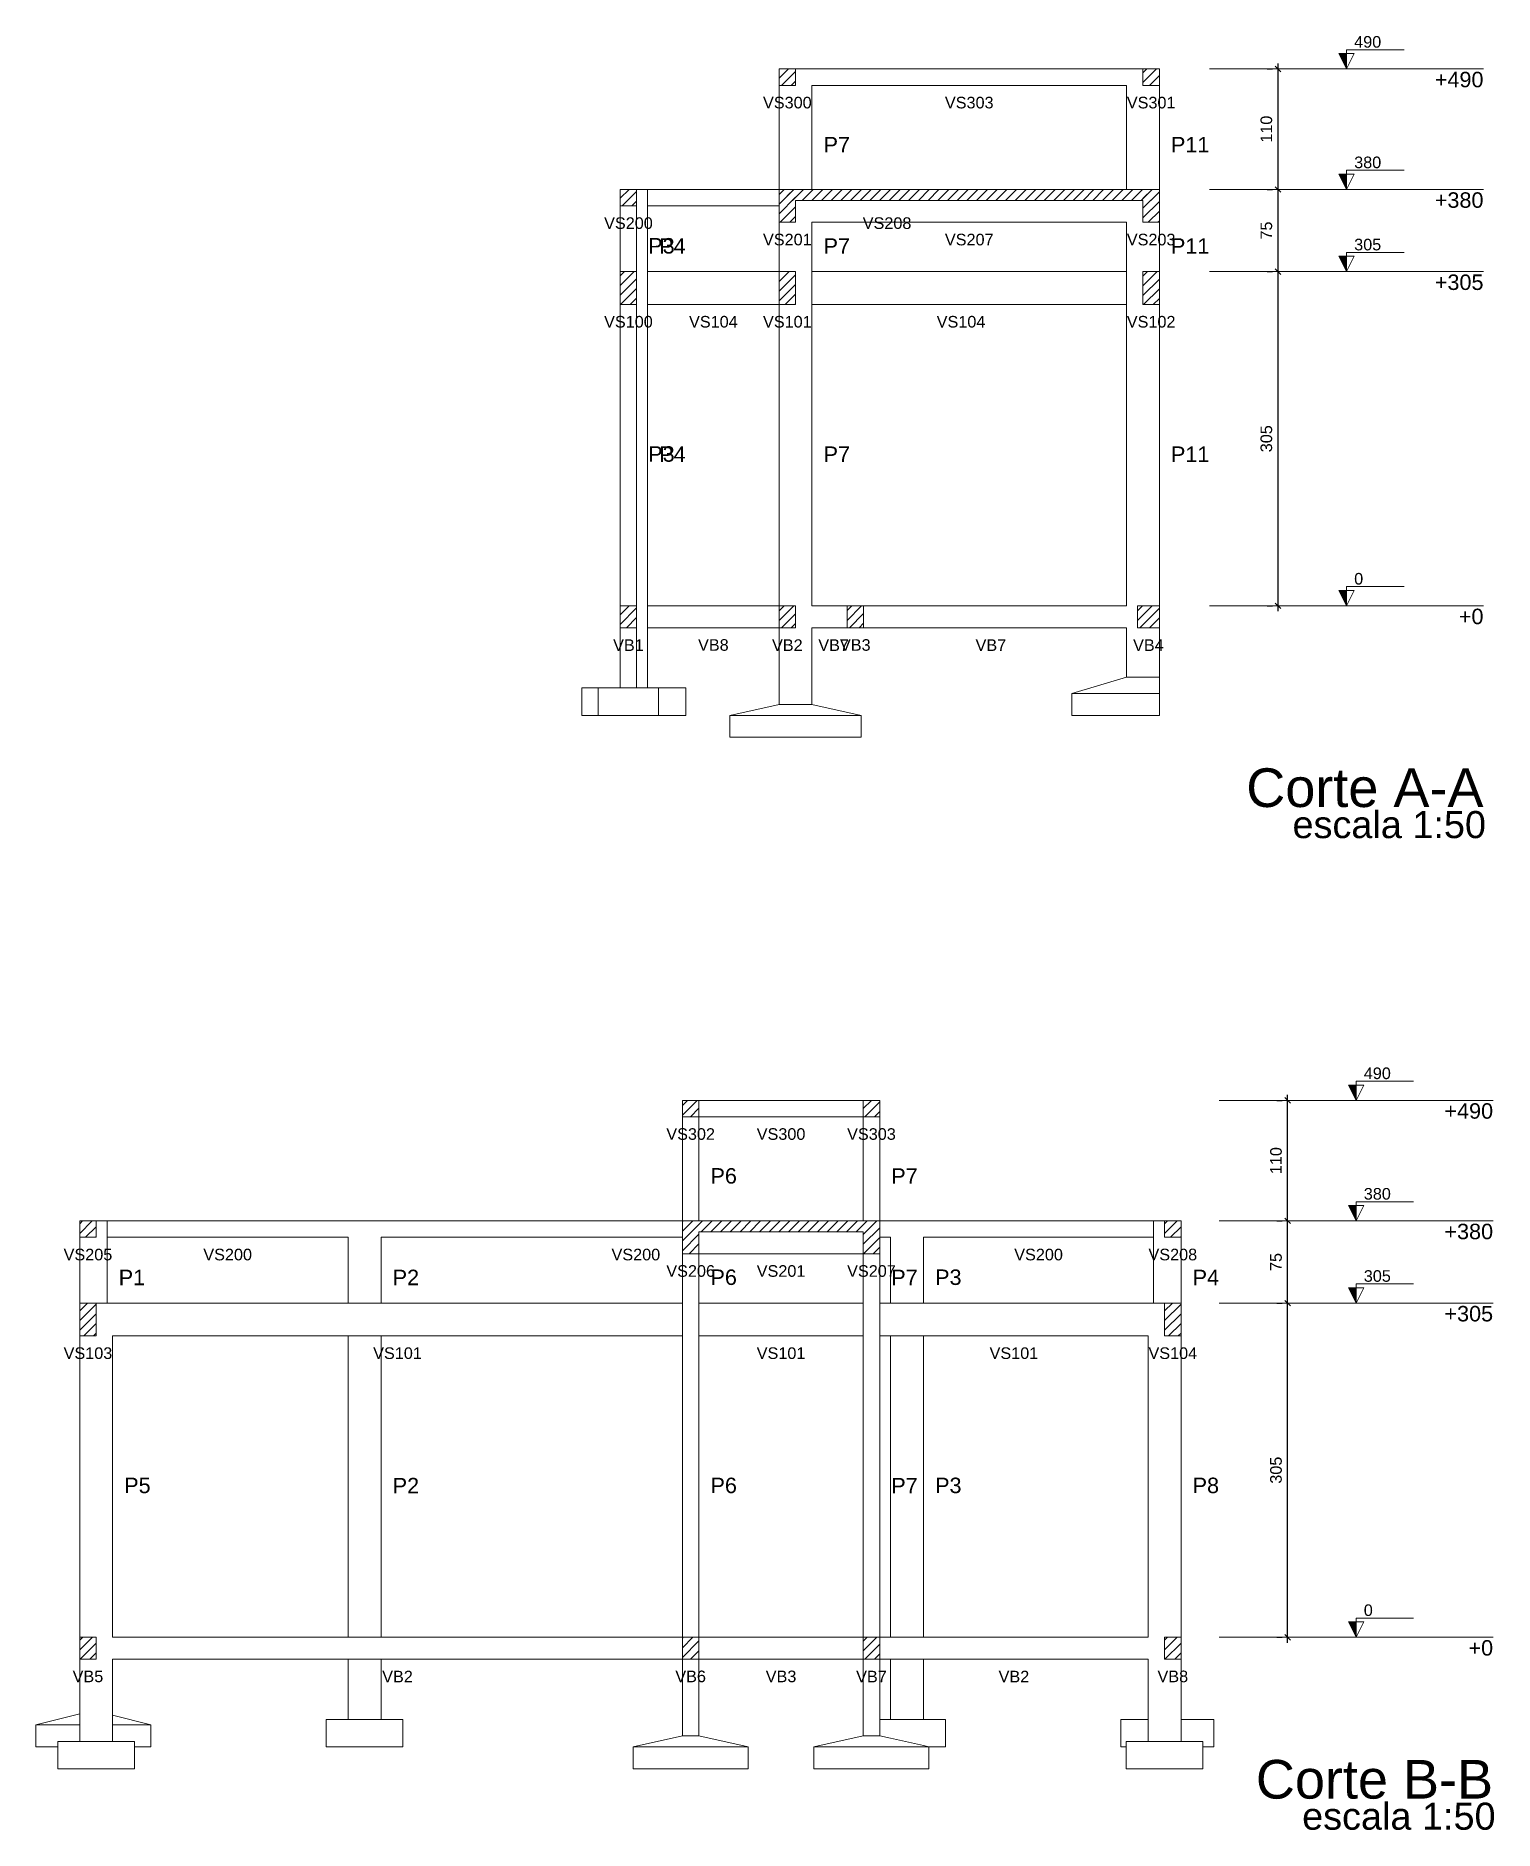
# Model space of a CAD drawing. Header units: inches. Extents: x -52 to 802, y -168 to 85.
# Drawn here: x -52.47 to -25.86, y -25.7 to 7.05 of the extents above; entities that cross this region are included whole.
import ezdxf

# ---------------------------------------------------------------- set-up
doc = ezdxf.new("R2010")
doc.units = ezdxf.units.IN
doc.header["$MEASUREMENT"] = 0
for name, color, linetype, lineweight in [('FO-Cortes', 9, 'Continuous', 5), ('FO-Cotas', 5, 'Continuous', 5), ('FO-Eixos', 5, 'Continuous', 5), ('FO-Hachuras das lajes', 1, 'Continuous', 20), ('FO-Hachuras dos pilares', 9, 'Continuous', 5), ('FO-Níveis', 9, 'Continuous', 5), ('FO-Pilares pré-moldados', 3, 'Continuous', 20), ('FO-Seção das fundações', 9, 'Continuous', 5), ('FO-Títulos', 1, 'Continuous', 20), ('LC-Textos', 3, 'Continuous', 20)]:
    doc.layers.add(name, color=color, linetype=linetype, lineweight=lineweight)
doc.styles.add('Arial', font='arial.ttf')
doc.styles.get("Standard").update_dxf_attribs({"font": 'arial.ttf'})
doc.dimstyles.new('UM_50.000000', dxfattribs={"dimtxt": 0.18, "dimasz": 0.1, "dimexe": 0.1, "dimexo": 0.2, "dimgap": 0, "dimtad": 1, "dimtih": 1, "dimtoh": 1, "dimdec": 1, "dimlfac": 50, "dimzin": 0, "dimdsep": 46, "dimtxsty": 'Standard', "dimcen": 0.09, "dimdle": 0.1, "dimadec": 1, "dimazin": 2, "dimtfac": 1, "dimtdec": 4, "dimtofl": 0, "dimtmove": 0, "dimatfit": 3, "dimfxl": 1, "dimtolj": 1, "dimarcsym": 0})
pattern_1 = [(45, (-43.94482, -3.3508), (-0.0883883, 0.0883883), [])]
pattern_2 = [(45, (-54.27082, -22.1775), (-0.08838835, 0.08838835), [])]

msp = doc.modelspace()

# ---------------------------------------------------------------- texts
at = {"layer": 'FO-Cortes', "char_height": 0.2118, "attachment_point": 7, "line_spacing_factor": 0.798, "style": 'Arial'}
for s, insert, width in [('490', (-28.4138, 6.8342), 0.994813), ('380', (-28.4138, 4.6342), 0.994813), ('305', (-28.4138, 3.1342), 0.994813), ('0', (-28.4138, -2.9658), 0.331604), ('490', (-28.2383, -11.9925), 0.994813), ('380', (-28.2383, -14.1925), 0.994813), ('305', (-28.2383, -15.6925), 0.994813), ('0', (-28.2383, -21.7925), 0.331604)]:
    msp.add_mtext(s, dxfattribs=dict(at, insert=insert, width=width))
at = {"layer": 'FO-Cortes', "linetype": 'Continuous', "char_height": 0.2824, "attachment_point": 9, "line_spacing_factor": 0.798, "style": 'Arial'}
for s, insert, width in [('+490', (-26.0538, 6.1103), 1.782397), ('+380', (-26.0538, 3.9103), 1.782397), ('+305', (-26.0538, 2.4103), 1.782397), ('+0', (-26.0538, -3.6897), 0.902772), ('+490', (-25.8783, -12.7164), 1.782397), ('+380', (-25.8783, -14.9164), 1.782397), ('+305', (-25.8783, -16.4164), 1.782397), ('+0', (-25.8783, -22.5164), 0.902772)]:
    msp.add_mtext(s, dxfattribs=dict(at, insert=insert, width=width))
at = {"layer": 'FO-Hachuras dos pilares', "linetype": 'Continuous', "char_height": 0.706, "width": 8.680503, "attachment_point": 9, "line_spacing_factor": 0.798, "style": 'Arial'}
for s, insert in [('Corte A-A', (-26.0538, -7.0334)), ('Corte B-B', (-25.8783, -25.1332))]:
    msp.add_mtext(s, dxfattribs=dict(at, insert=insert))
at = {"layer": 'FO-Pilares pré-moldados', "char_height": 0.2824, "attachment_point": 7, "line_spacing_factor": 0.798, "style": 'Arial'}
for s, insert, width in [('P7', (-38.0975, 4.9256), 0.968358), ('P11', (-31.7575, 4.9256), 1.408171), ('P3', (-41.2975, 3.0756), 0.968358), ('P4', (-41.0975, 3.0756), 0.968358), ('P7', (-38.0975, 3.0756), 0.968358), ('P11', (-31.7575, 3.0756), 1.408171), ('P3', (-41.2975, -0.7244), 0.968358), ('P4', (-41.0975, -0.7244), 0.968358), ('P7', (-38.0975, -0.7244), 0.968358), ('P11', (-31.7575, -0.7244), 1.408171), ('P6', (-40.1621, -13.9011), 0.968358), ('P7', (-36.8621, -13.9011), 0.968358), ('P1', (-50.9621, -15.7511), 0.968358), ('P2', (-45.9621, -15.7511), 0.968358), ('P6', (-40.1621, -15.7511), 0.968358), ('P7', (-36.8621, -15.7511), 0.968358), ('P3', (-36.0621, -15.7511), 0.968358), ('P4', (-31.3621, -15.7511), 0.968358), ('P5', (-50.8621, -19.5511), 1.496905), ('P2', (-45.9621, -19.5511), 0.968358), ('P6', (-40.1621, -19.5511), 0.968358), ('P7', (-36.8621, -19.5511), 0.968358), ('P3', (-36.0621, -19.5511), 0.968358), ('P8', (-31.3621, -19.5511), 0.968358)]:
    msp.add_mtext(s, dxfattribs=dict(at, insert=insert, width=width))
at = {"layer": 'FO-Seção das fundações', "char_height": 0.2118, "attachment_point": 8, "line_spacing_factor": 0.798, "style": 'Arial'}
for s, insert, width in [('VS300', (-38.7593, 5.7256), 1.791827), ('VS303', (-35.4393, 5.7256), 1.791827), ('VS301', (-32.1193, 5.7256), 1.791827), ('VS200', (-41.6593, 3.5256), 1.791827), ('VS208', (-36.9393, 3.5256), 1.791827), ('VS201', (-38.7593, 3.2256), 1.791827), ('VS207', (-35.4393, 3.2256), 1.791827), ('VS203', (-32.1193, 3.2256), 1.791827), ('VS100', (-41.6593, 1.7256), 1.791827), ('VS104', (-40.1093, 1.7256), 1.791827), ('VS101', (-38.7593, 1.7256), 1.791827), ('VS104', (-35.5893, 1.7256), 1.791827), ('VS102', (-32.1193, 1.7256), 1.791827), ('VB1', (-41.6593, -4.1744), 1.128619), ('VB8', (-40.1093, -4.1744), 1.128619), ('VB2', (-38.7593, -4.1744), 1.128619), ('VB7', (-37.9143, -4.1744), 1.128619), ('VB3', (-37.5193, -4.1744), 1.128619), ('VB7', (-35.0443, -4.1744), 1.128619), ('VB4', (-32.1693, -4.1744), 1.128619), ('VS302', (-40.5239, -13.1011), 1.791827), ('VS300', (-38.8739, -13.1011), 1.791827), ('VS303', (-37.2239, -13.1011), 1.791827), ('VS205', (-51.5239, -15.3011), 1.791827), ('VS200', (-48.9739, -15.3011), 1.791827), ('VS200', (-41.5239, -15.3011), 1.791827), ('VS206', (-40.5239, -15.6011), 1.791827), ('VS201', (-38.8739, -15.6011), 1.791827), ('VS207', (-37.2239, -15.6011), 1.791827), ('VS200', (-34.1739, -15.3011), 1.791827), ('VS208', (-31.7239, -15.3011), 1.791827), ('VS103', (-51.5239, -17.1011), 1.791827), ('VS101', (-45.8739, -17.1011), 1.791827), ('VS101', (-38.8739, -17.1011), 1.791827), ('VS101', (-34.6239, -17.1011), 1.791827), ('VS104', (-31.7239, -17.1011), 1.791827), ('VB5', (-51.5239, -23.0011), 1.128619), ('VB2', (-45.8739, -23.0011), 1.128619), ('VB6', (-40.5239, -23.0011), 1.128619), ('VB3', (-38.8739, -23.0011), 1.128619), ('VB7', (-37.2239, -23.0011), 1.128619), ('VB2', (-34.6239, -23.0011), 1.128619), ('VB8', (-31.7239, -23.0011), 1.128619)]:
    msp.add_mtext(s, dxfattribs=dict(at, insert=insert, width=width))
at = {"layer": 'LC-Textos', "linetype": 'Continuous', "char_height": 0.4942, "width": 3.464164, "attachment_point": 7, "line_spacing_factor": 0.798, "style": 'Arial'}
for insert in [(-29.5391, -7.5982), (-29.3636, -25.698)]:
    msp.add_mtext('escala 1:50', dxfattribs=dict(at, insert=insert))

# ---------------------------------------------------------------- blocks, each defined once
blk = doc.blocks.new('_Oblique')
at = {"color": 0, "linetype": 'ByBlock', "lineweight": -2}
blk.add_line((-0.5, -0.5), (0.5, 0.5), dxfattribs=at)
blk = doc.blocks.new('*D275')
at = {"layer": 'Defpoints', "color": 0, "linetype": 'Continuous', "transparency": 16777216}
for p in [(-29.804, 2.749), (-29.804, 2.749), (-29.804, -3.351)]:
    blk.add_point(p, dxfattribs=at)
at = {"layer": 'FO-Hachuras das lajes', "color": 0, "linetype": 'Continuous', "lineweight": -2, "transparency": 16777216}
for p, q in [((-30.004, 2.749), (-29.904, 2.749)), ((-29.804, -3.451), (-29.804, 2.849)), ((-30.004, -3.351), (-29.904, -3.351))]:
    blk.add_line(p, q, dxfattribs=at)
at = {"layer": 'FO-Hachuras das lajes', "color": 0, "linetype": 'Continuous', "lineweight": -2, "transparency": 16777216, "xscale": 0.1, "yscale": 0.1, "zscale": 0.1}
for p, rotation in [((-29.804, 2.749), 90), ((-29.804, -3.351), 270)]:
    blk.add_blockref('_Oblique', p, dxfattribs=dict(at, rotation=rotation))
at = {"layer": 'FO-Hachuras das lajes', "linetype": 'Continuous', "transparency": 16777216, "insert": (-30.016, -0.301), "char_height": 0.2118, "attachment_point": 5, "rotation": 90, "style": 'Arial'}
blk.add_mtext('\\A1;305', dxfattribs=at)
blk = doc.blocks.new('*D276')
at = {"layer": 'Defpoints', "color": 0, "linetype": 'Continuous', "transparency": 16777216}
for p in [(-29.804, 4.249), (-29.804, 4.249), (-29.804, 2.749)]:
    blk.add_point(p, dxfattribs=at)
at = {"layer": 'FO-Hachuras das lajes', "color": 0, "linetype": 'Continuous', "lineweight": -2, "transparency": 16777216}
for p, q in [((-29.804, 2.649), (-29.804, 4.349)), ((-30.004, 4.249), (-29.904, 4.249)), ((-30.004, 2.749), (-29.904, 2.749))]:
    blk.add_line(p, q, dxfattribs=at)
at = {"layer": 'FO-Hachuras das lajes', "color": 0, "linetype": 'Continuous', "lineweight": -2, "transparency": 16777216, "xscale": 0.1, "yscale": 0.1, "zscale": 0.1}
for p, rotation in [((-29.804, 4.249), 90), ((-29.804, 2.749), 270)]:
    blk.add_blockref('_Oblique', p, dxfattribs=dict(at, rotation=rotation))
at = {"layer": 'FO-Hachuras das lajes', "linetype": 'Continuous', "transparency": 16777216, "insert": (-30.016, 3.499), "char_height": 0.2118, "attachment_point": 5, "rotation": 90, "style": 'Arial'}
blk.add_mtext('\\A1;75', dxfattribs=at)
blk = doc.blocks.new('*D277')
at = {"layer": 'Defpoints', "color": 0, "linetype": 'Continuous', "transparency": 16777216}
for p in [(-29.804, 6.449), (-29.804, 6.449), (-29.804, 4.249)]:
    blk.add_point(p, dxfattribs=at)
at = {"layer": 'FO-Hachuras das lajes', "color": 0, "linetype": 'Continuous', "lineweight": -2, "transparency": 16777216}
for p, q in [((-30.004, 6.449), (-29.904, 6.449)), ((-29.804, 4.149), (-29.804, 6.549)), ((-30.004, 4.249), (-29.904, 4.249))]:
    blk.add_line(p, q, dxfattribs=at)
at = {"layer": 'FO-Hachuras das lajes', "color": 0, "linetype": 'Continuous', "lineweight": -2, "transparency": 16777216, "xscale": 0.1, "yscale": 0.1, "zscale": 0.1}
for p, rotation in [((-29.804, 6.449), 90), ((-29.804, 4.249), 270)]:
    blk.add_blockref('_Oblique', p, dxfattribs=dict(at, rotation=rotation))
at = {"layer": 'FO-Hachuras das lajes', "linetype": 'Continuous', "transparency": 16777216, "insert": (-30.016, 5.349), "char_height": 0.2118, "attachment_point": 5, "rotation": 90, "style": 'Arial'}
blk.add_mtext('\\A1;110', dxfattribs=at)
blk = doc.blocks.new('*D282')
at = {"layer": 'Defpoints', "color": 0, "linetype": 'Continuous', "transparency": 16777216}
for p in [(-29.628, -16.078), (-29.628, -16.078), (-29.628, -22.178)]:
    blk.add_point(p, dxfattribs=at)
at = {"layer": 'FO-Hachuras das lajes', "color": 0, "linetype": 'Continuous', "lineweight": -2, "transparency": 16777216}
for p, q in [((-29.628, -22.278), (-29.628, -15.978)), ((-29.828, -16.078), (-29.728, -16.078)), ((-29.828, -22.178), (-29.728, -22.178))]:
    blk.add_line(p, q, dxfattribs=at)
at = {"layer": 'FO-Hachuras das lajes', "color": 0, "linetype": 'Continuous', "lineweight": -2, "transparency": 16777216, "xscale": 0.1, "yscale": 0.1, "zscale": 0.1}
for p, rotation in [((-29.628, -16.078), 90), ((-29.628, -22.178), 270)]:
    blk.add_blockref('_Oblique', p, dxfattribs=dict(at, rotation=rotation))
at = {"layer": 'FO-Hachuras das lajes', "linetype": 'Continuous', "transparency": 16777216, "insert": (-29.84, -19.128), "char_height": 0.2118, "attachment_point": 5, "rotation": 90, "style": 'Arial'}
blk.add_mtext('\\A1;305', dxfattribs=at)
blk = doc.blocks.new('*D283')
at = {"layer": 'Defpoints', "color": 0, "linetype": 'Continuous', "transparency": 16777216}
for p in [(-29.628, -14.578), (-29.628, -14.578), (-29.628, -16.078)]:
    blk.add_point(p, dxfattribs=at)
at = {"layer": 'FO-Hachuras das lajes', "color": 0, "linetype": 'Continuous', "lineweight": -2, "transparency": 16777216}
for p, q in [((-29.828, -14.578), (-29.728, -14.578)), ((-29.628, -16.178), (-29.628, -14.478)), ((-29.828, -16.078), (-29.728, -16.078))]:
    blk.add_line(p, q, dxfattribs=at)
at = {"layer": 'FO-Hachuras das lajes', "color": 0, "linetype": 'Continuous', "lineweight": -2, "transparency": 16777216, "xscale": 0.1, "yscale": 0.1, "zscale": 0.1}
for p, rotation in [((-29.628, -14.578), 90), ((-29.628, -16.078), 270)]:
    blk.add_blockref('_Oblique', p, dxfattribs=dict(at, rotation=rotation))
at = {"layer": 'FO-Hachuras das lajes', "linetype": 'Continuous', "transparency": 16777216, "insert": (-29.84, -15.328), "char_height": 0.2118, "attachment_point": 5, "rotation": 90, "style": 'Arial'}
blk.add_mtext('\\A1;75', dxfattribs=at)
blk = doc.blocks.new('*D284')
at = {"layer": 'Defpoints', "color": 0, "linetype": 'Continuous', "transparency": 16777216}
for p in [(-29.628, -12.378), (-29.628, -12.378), (-29.628, -14.578)]:
    blk.add_point(p, dxfattribs=at)
at = {"layer": 'FO-Hachuras das lajes', "color": 0, "linetype": 'Continuous', "lineweight": -2, "transparency": 16777216}
for p, q in [((-29.828, -12.378), (-29.728, -12.378)), ((-29.628, -14.678), (-29.628, -12.278)), ((-29.828, -14.578), (-29.728, -14.578))]:
    blk.add_line(p, q, dxfattribs=at)
at = {"layer": 'FO-Hachuras das lajes', "color": 0, "linetype": 'Continuous', "lineweight": -2, "transparency": 16777216, "xscale": 0.1, "yscale": 0.1, "zscale": 0.1}
for p, rotation in [((-29.628, -12.378), 90), ((-29.628, -14.578), 270)]:
    blk.add_blockref('_Oblique', p, dxfattribs=dict(at, rotation=rotation))
at = {"layer": 'FO-Hachuras das lajes', "linetype": 'Continuous', "transparency": 16777216, "insert": (-29.84, -13.478), "char_height": 0.2118, "attachment_point": 5, "rotation": 90, "style": 'Arial'}
blk.add_mtext('\\A1;110', dxfattribs=at)

# ---------------------------------------------------------------- dimensions: what is measured, and where the dimension line sits
at = {"layer": 'FO-Hachuras das lajes', "linetype": 'Continuous'}
for base, p1, p2, picture, middle in [((-29.8038, 6.4492), (-29.8038, 4.2492), (-29.8038, 6.4492), '*D277', (-30.0156, 5.3492)), ((-29.8038, 4.2492), (-29.8038, 2.7492), (-29.8038, 4.2492), '*D276', (-30.0156, 3.4992)), ((-29.8038, 2.7492), (-29.8038, -3.3508), (-29.8038, 2.7492), '*D275', (-30.0156, -0.3008)), ((-29.6283, -12.3775), (-29.6283, -14.5775), (-29.6283, -12.3775), '*D284', (-29.8401, -13.4775)), ((-29.6283, -14.5775), (-29.6283, -16.0775), (-29.6283, -14.5775), '*D283', (-29.8401, -15.3275)), ((-29.6283, -16.0775), (-29.6283, -22.1775), (-29.6283, -16.0775), '*D282', (-29.8401, -19.1275))]:
    dim = msp.add_linear_dim(base=base, p1=p1, p2=p2, angle=90, dimstyle='UM_50.000000', override={"dimtxt": 0.2118, "dimasz": 0.1, "dimexe": 0.1, "dimexo": 0.2, "dimtad": 1, "dimtih": 0, "dimtoh": 0, "dimdec": 1, "dimlfac": 50, "dimzin": 8, "dimtxsty": 'Arial', "dimblk": 'Oblique', "dimblk1": 'Oblique', "dimblk2": 'Oblique', "dimsah": 1, "dimdle": 0.1, "dimse1": 0, "dimse2": 0, "dimclrt": 256, "dimadec": 1, "dimazin": 3, "dimtmove": 2, "dimldrblk": 'Oblique'}, dxfattribs=at)
    dim.commit()
    dim.dimension.update_dxf_attribs({"geometry": picture, "text_midpoint": middle, "dimtype": 160, "text_rotation": 90})

# ---------------------------------------------------------------- hatches: boundary and pattern name
at = {"layer": 'FO-Cortes', "linetype": 'Continuous'}
for points in [[(-28.5538, 6.4492), (-28.5538, 6.7292), (-28.6938, 6.7292), (-28.5538, 6.4492)], [(-28.5538, 4.2492), (-28.5538, 4.5292), (-28.6938, 4.5292), (-28.5538, 4.2492)], [(-28.5538, 2.7492), (-28.5538, 3.0292), (-28.6938, 3.0292), (-28.5538, 2.7492)], [(-28.5538, -3.3508), (-28.5538, -3.0708), (-28.6938, -3.0708), (-28.5538, -3.3508)], [(-28.3783, -12.3775), (-28.3783, -12.0975), (-28.5183, -12.0975), (-28.3783, -12.3775)], [(-28.3783, -14.5775), (-28.3783, -14.2975), (-28.5183, -14.2975), (-28.3783, -14.5775)], [(-28.3783, -16.0775), (-28.3783, -15.7975), (-28.5183, -15.7975), (-28.3783, -16.0775)], [(-28.3783, -22.1775), (-28.3783, -21.8975), (-28.5183, -21.8975), (-28.3783, -22.1775)]]:
    msp.add_hatch(color=256, dxfattribs=at).paths.add_polyline_path(points)
at = {"layer": 'FO-Níveis', "linetype": 'Continuous'}
h = msp.add_hatch(dxfattribs=at)
h.set_pattern_fill('ANSI31', color=256, style=0)
h.set_pattern_definition(pattern_1)
h.paths.add_polyline_path([(-38.9093, 6.1492), (-38.6093, 6.1492), (-38.6093, 6.4492), (-38.9093, 6.4492), (-38.9093, 6.1492)])
h = msp.add_hatch(dxfattribs=at)
h.set_pattern_fill('ANSI31', color=256, style=0)
h.set_pattern_definition(pattern_1)
h.paths.add_polyline_path([(-32.2693, 6.1492), (-31.9693, 6.1492), (-31.9693, 6.4492), (-32.2693, 6.4492), (-32.2693, 6.1492)])
h = msp.add_hatch(dxfattribs=at)
h.set_pattern_fill('ANSI31', color=256, style=0)
h.set_pattern_definition(pattern_1)
h.paths.add_polyline_path([(-41.8093, 3.9492), (-41.5093, 3.9492), (-41.5093, 4.2492), (-41.8093, 4.2492), (-41.8093, 3.9492)])
h = msp.add_hatch(dxfattribs=at)
h.set_pattern_fill('ANSI31', color=256, style=0)
h.set_pattern_definition(pattern_1)
h.paths.add_polyline_path([(-38.9093, 3.6492), (-38.6093, 3.6492), (-38.6093, 4.2492), (-38.9093, 4.2492), (-38.9093, 3.6492)])
h = msp.add_hatch(dxfattribs=at)
h.set_pattern_fill('ANSI31', color=256, style=0)
h.set_pattern_definition(pattern_1)
h.paths.add_polyline_path([(-38.7593, 4.0492), (-32.1193, 4.0492), (-32.1193, 4.2492), (-38.7593, 4.2492), (-38.7593, 4.0492)])
h = msp.add_hatch(dxfattribs=at)
h.set_pattern_fill('ANSI31', color=256, style=0)
h.set_pattern_definition(pattern_1)
h.paths.add_polyline_path([(-32.2693, 3.6492), (-31.9693, 3.6492), (-31.9693, 4.2492), (-32.2693, 4.2492), (-32.2693, 3.6492)])
h = msp.add_hatch(dxfattribs=at)
h.set_pattern_fill('ANSI31', color=256, style=0)
h.set_pattern_definition(pattern_1)
h.paths.add_polyline_path([(-41.8093, 2.1492), (-41.5093, 2.1492), (-41.5093, 2.7492), (-41.8093, 2.7492), (-41.8093, 2.1492)])
h = msp.add_hatch(dxfattribs=at)
h.set_pattern_fill('ANSI31', color=256, style=0)
h.set_pattern_definition(pattern_1)
h.paths.add_polyline_path([(-38.9093, 2.1492), (-38.6093, 2.1492), (-38.6093, 2.7492), (-38.9093, 2.7492), (-38.9093, 2.1492)])
h = msp.add_hatch(dxfattribs=at)
h.set_pattern_fill('ANSI31', color=256, style=0)
h.set_pattern_definition(pattern_1)
h.paths.add_polyline_path([(-32.2693, 2.1492), (-31.9693, 2.1492), (-31.9693, 2.7492), (-32.2693, 2.7492), (-32.2693, 2.1492)])
h = msp.add_hatch(dxfattribs=at)
h.set_pattern_fill('ANSI31', color=256, style=0)
h.set_pattern_definition(pattern_1)
h.paths.add_polyline_path([(-41.8093, -3.7508), (-41.5093, -3.7508), (-41.5093, -3.3508), (-41.8093, -3.3508), (-41.8093, -3.7508)])
h = msp.add_hatch(dxfattribs=at)
h.set_pattern_fill('ANSI31', color=256, style=0)
h.set_pattern_definition(pattern_1)
h.paths.add_polyline_path([(-38.9093, -3.7508), (-38.6093, -3.7508), (-38.6093, -3.3508), (-38.9093, -3.3508), (-38.9093, -3.7508)])
h = msp.add_hatch(dxfattribs=at)
h.set_pattern_fill('ANSI31', color=256, style=0)
h.set_pattern_definition(pattern_1)
h.paths.add_polyline_path([(-37.6693, -3.7508), (-37.3693, -3.7508), (-37.3693, -3.3508), (-37.6693, -3.3508), (-37.6693, -3.7508)])
h = msp.add_hatch(dxfattribs=at)
h.set_pattern_fill('ANSI31', color=256, style=0)
h.set_pattern_definition(pattern_1)
h.paths.add_polyline_path([(-32.3693, -3.7508), (-31.9693, -3.7508), (-31.9693, -3.3508), (-32.3693, -3.3508), (-32.3693, -3.7508)])
h = msp.add_hatch(dxfattribs=at)
h.set_pattern_fill('ANSI31', color=256, style=0)
h.set_pattern_definition(pattern_2)
h.paths.add_polyline_path([(-40.6739, -12.6775), (-40.3739, -12.6775), (-40.3739, -12.3775), (-40.6739, -12.3775), (-40.6739, -12.6775)])
h = msp.add_hatch(dxfattribs=at)
h.set_pattern_fill('ANSI31', color=256, style=0)
h.set_pattern_definition(pattern_2)
h.paths.add_polyline_path([(-37.3739, -12.6775), (-37.0739, -12.6775), (-37.0739, -12.3775), (-37.3739, -12.3775), (-37.3739, -12.6775)])
h = msp.add_hatch(dxfattribs=at)
h.set_pattern_fill('ANSI31', color=256, style=0)
h.set_pattern_definition(pattern_2)
h.paths.add_polyline_path([(-51.6739, -14.8775), (-51.3739, -14.8775), (-51.3739, -14.5775), (-51.6739, -14.5775), (-51.6739, -14.8775)])
h = msp.add_hatch(dxfattribs=at)
h.set_pattern_fill('ANSI31', color=256, style=0)
h.set_pattern_definition(pattern_2)
h.paths.add_polyline_path([(-40.6739, -15.1775), (-40.3739, -15.1775), (-40.3739, -14.5775), (-40.6739, -14.5775), (-40.6739, -15.1775)])
h = msp.add_hatch(dxfattribs=at)
h.set_pattern_fill('ANSI31', color=256, style=0)
h.set_pattern_definition(pattern_2)
h.paths.add_polyline_path([(-40.5239, -14.7775), (-37.2239, -14.7775), (-37.2239, -14.5775), (-40.5239, -14.5775), (-40.5239, -14.7775)])
h = msp.add_hatch(dxfattribs=at)
h.set_pattern_fill('ANSI31', color=256, style=0)
h.set_pattern_definition(pattern_2)
h.paths.add_polyline_path([(-37.3739, -15.1775), (-37.0739, -15.1775), (-37.0739, -14.5775), (-37.3739, -14.5775), (-37.3739, -15.1775)])
h = msp.add_hatch(dxfattribs=at)
h.set_pattern_fill('ANSI31', color=256, style=0)
h.set_pattern_definition(pattern_2)
h.paths.add_polyline_path([(-31.8739, -14.8775), (-31.5739, -14.8775), (-31.5739, -14.5775), (-31.8739, -14.5775), (-31.8739, -14.8775)])
h = msp.add_hatch(dxfattribs=at)
h.set_pattern_fill('ANSI31', color=256, style=0)
h.set_pattern_definition(pattern_2)
h.paths.add_polyline_path([(-51.6739, -16.6775), (-51.3739, -16.6775), (-51.3739, -16.0775), (-51.6739, -16.0775), (-51.6739, -16.6775)])
h = msp.add_hatch(dxfattribs=at)
h.set_pattern_fill('ANSI31', color=256, style=0)
h.set_pattern_definition(pattern_2)
h.paths.add_polyline_path([(-31.8739, -16.6775), (-31.5739, -16.6775), (-31.5739, -16.0775), (-31.8739, -16.0775), (-31.8739, -16.6775)])
h = msp.add_hatch(dxfattribs=at)
h.set_pattern_fill('ANSI31', color=256, style=0)
h.set_pattern_definition(pattern_2)
h.paths.add_polyline_path([(-51.6739, -22.5775), (-51.3739, -22.5775), (-51.3739, -22.1775), (-51.6739, -22.1775), (-51.6739, -22.5775)])
h = msp.add_hatch(dxfattribs=at)
h.set_pattern_fill('ANSI31', color=256, style=0)
h.set_pattern_definition(pattern_2)
h.paths.add_polyline_path([(-40.6739, -22.5775), (-40.3739, -22.5775), (-40.3739, -22.1775), (-40.6739, -22.1775), (-40.6739, -22.5775)])
h = msp.add_hatch(dxfattribs=at)
h.set_pattern_fill('ANSI31', color=256, style=0)
h.set_pattern_definition(pattern_2)
h.paths.add_polyline_path([(-37.3739, -22.5775), (-37.0739, -22.5775), (-37.0739, -22.1775), (-37.3739, -22.1775), (-37.3739, -22.5775)])
h = msp.add_hatch(dxfattribs=at)
h.set_pattern_fill('ANSI31', color=256, style=0)
h.set_pattern_definition(pattern_2)
h.paths.add_polyline_path([(-31.8739, -22.5775), (-31.5739, -22.5775), (-31.5739, -22.1775), (-31.8739, -22.1775), (-31.8739, -22.5775)])

# ---------------------------------------------------------------- linework, layer by layer
at = {"layer": 'FO-Cortes'}
for points in [[(-28.5538, 6.4492), (-28.4138, 6.7292), (-28.6938, 6.7292), (-28.5538, 6.4492), (-28.5538, 6.7992), (-27.5038, 6.7992)], [(-28.5538, 4.2492), (-28.4138, 4.5292), (-28.6938, 4.5292), (-28.5538, 4.2492), (-28.5538, 4.5992), (-27.5038, 4.5992)], [(-28.5538, 2.7492), (-28.4138, 3.0292), (-28.6938, 3.0292), (-28.5538, 2.7492), (-28.5538, 3.0992), (-27.5038, 3.0992)], [(-28.5538, -3.3508), (-28.4138, -3.0708), (-28.6938, -3.0708), (-28.5538, -3.3508), (-28.5538, -3.0008), (-27.5038, -3.0008)], [(-28.3783, -12.3775), (-28.2383, -12.0975), (-28.5183, -12.0975), (-28.3783, -12.3775), (-28.3783, -12.0275), (-27.3283, -12.0275)], [(-28.3783, -14.5775), (-28.2383, -14.2975), (-28.5183, -14.2975), (-28.3783, -14.5775), (-28.3783, -14.2275), (-27.3283, -14.2275)], [(-28.3783, -16.0775), (-28.2383, -15.7975), (-28.5183, -15.7975), (-28.3783, -16.0775), (-28.3783, -15.7275), (-27.3283, -15.7275)], [(-28.3783, -22.1775), (-28.2383, -21.8975), (-28.5183, -21.8975), (-28.3783, -22.1775), (-28.3783, -21.8275), (-27.3283, -21.8275)]]:
    msp.add_lwpolyline(points, dxfattribs=at)
at = {"layer": 'FO-Cotas'}
for p, q in [((-38.3093, 6.4492), (-38.6093, 6.4492)), ((-32.5693, 6.4492), (-38.3093, 6.4492)), ((-32.2693, 6.4492), (-32.5693, 6.4492)), ((-38.9093, 6.1492), (-38.9093, 4.2492)), ((-38.3093, 6.1492), (-32.5693, 6.1492)), ((-38.3093, 4.2492), (-38.3093, 6.1492)), ((-32.5693, 6.1492), (-32.5693, 4.2492)), ((-31.9693, 4.2492), (-31.9693, 6.1492)), ((-41.8093, 3.9492), (-41.8093, 2.7492)), ((-41.3093, 4.2492), (-41.5093, 4.2492)), ((-41.5093, 2.7492), (-41.5093, 3.9492)), ((-38.9093, 4.2492), (-41.3093, 4.2492)), ((-41.3093, 3.9492), (-41.3093, 4.2492)), ((-41.3093, 3.9492), (-38.9093, 3.9492)), ((-41.3093, 2.7492), (-41.3093, 3.9492)), ((-38.9093, 3.6492), (-38.9093, 2.7492)), ((-38.3093, 3.6492), (-32.5693, 3.6492)), ((-38.3093, 2.7492), (-38.3093, 3.6492)), ((-32.5693, 3.6492), (-32.5693, 2.7492)), ((-31.9693, 2.7492), (-31.9693, 3.6492)), ((-38.9093, 2.7492), (-41.3093, 2.7492)), ((-41.3093, 2.1492), (-41.3093, 2.7492)), ((-32.5693, 2.7492), (-38.3093, 2.7492)), ((-38.3093, 2.1492), (-38.3093, 2.7492)), ((-32.5693, 2.7492), (-32.5693, 2.1492)), ((-41.8093, 2.1492), (-41.8093, -3.3508)), ((-41.5093, -3.3508), (-41.5093, 2.1492)), ((-41.3093, 2.1492), (-38.9093, 2.1492)), ((-41.3093, -3.3508), (-41.3093, 2.1492)), ((-38.9093, 2.1492), (-38.9093, -3.3508)), ((-38.3093, 2.1492), (-32.5693, 2.1492)), ((-38.3093, -3.3508), (-38.3093, 2.1492)), ((-32.5693, 2.1492), (-32.5693, -3.3508)), ((-31.9693, -3.3508), (-31.9693, 2.1492)), ((-38.9093, -3.3508), (-41.3093, -3.3508)), ((-41.3093, -3.7508), (-41.3093, -3.3508)), ((-37.6693, -3.3508), (-38.3093, -3.3508)), ((-32.5693, -3.3508), (-37.3693, -3.3508)), ((-41.8093, -3.7508), (-41.8093, -4.8508)), ((-41.5093, -4.8508), (-41.5093, -3.7508)), ((-41.3093, -3.7508), (-38.9093, -3.7508)), ((-41.3093, -4.8508), (-41.3093, -3.7508)), ((-38.9093, -3.7508), (-38.9093, -5.1508)), ((-38.3093, -3.7508), (-37.6693, -3.7508)), ((-38.3093, -5.1508), (-38.3093, -3.7508)), ((-37.3693, -3.7508), (-32.5693, -3.7508)), ((-32.5693, -3.7508), (-32.5693, -4.6508)), ((-31.9693, -3.9508), (-31.9693, -3.7508)), ((-31.9693, -4.6508), (-31.9693, -3.9508)), ((-42.5093, -4.8508), (-42.5093, -5.3508)), ((-42.2093, -4.8508), (-42.5093, -4.8508)), ((-42.2093, -4.8508), (-42.2093, -5.3508)), ((-41.8093, -4.8508), (-42.2093, -4.8508)), ((-41.5093, -4.8508), (-41.8093, -4.8508)), ((-41.3093, -4.8508), (-41.5093, -4.8508)), ((-41.1093, -4.8508), (-41.3093, -4.8508)), ((-40.6093, -4.8508), (-41.1093, -4.8508)), ((-41.1093, -5.3508), (-41.1093, -4.8508)), ((-40.6093, -5.3508), (-40.6093, -4.8508)), ((-32.5693, -4.6508), (-33.5693, -4.9508)), ((-31.9693, -4.6508), (-32.5693, -4.6508)), ((-31.9693, -4.7508), (-31.9693, -4.6508)), ((-31.9693, -4.9508), (-31.9693, -4.7508)), ((-38.9093, -5.1508), (-39.8093, -5.3508)), ((-38.6093, -5.1508), (-38.9093, -5.1508)), ((-38.3093, -5.1508), (-38.6093, -5.1508)), ((-37.4093, -5.3508), (-38.3093, -5.1508)), ((-33.5693, -4.9508), (-33.5693, -5.3508)), ((-33.3693, -4.9508), (-33.5693, -4.9508)), ((-32.5693, -4.9508), (-33.3693, -4.9508)), ((-31.9693, -4.9508), (-32.5693, -4.9508)), ((-31.9693, -5.3508), (-31.9693, -4.9508)), ((-42.2093, -5.3508), (-42.5093, -5.3508)), ((-41.8093, -5.3508), (-42.2093, -5.3508)), ((-41.5093, -5.3508), (-41.8093, -5.3508)), ((-41.3093, -5.3508), (-41.5093, -5.3508)), ((-41.1093, -5.3508), (-41.3093, -5.3508)), ((-40.6093, -5.3508), (-41.1093, -5.3508)), ((-39.8093, -5.3508), (-39.8093, -5.7508)), ((-39.3093, -5.3508), (-39.8093, -5.3508)), ((-38.9093, -5.3508), (-39.3093, -5.3508)), ((-38.6093, -5.3508), (-38.9093, -5.3508)), ((-38.3093, -5.3508), (-38.6093, -5.3508)), ((-38.2093, -5.3508), (-38.3093, -5.3508)), ((-37.4093, -5.3508), (-38.2093, -5.3508)), ((-37.4093, -5.7508), (-37.4093, -5.3508)), ((-33.3693, -5.3508), (-33.5693, -5.3508)), ((-32.5693, -5.3508), (-33.3693, -5.3508)), ((-31.9693, -5.3508), (-32.5693, -5.3508)), ((-39.3093, -5.7508), (-39.8093, -5.7508)), ((-38.9093, -5.7508), (-39.3093, -5.7508)), ((-38.6093, -5.7508), (-38.9093, -5.7508)), ((-38.3093, -5.7508), (-38.6093, -5.7508)), ((-38.2093, -5.7508), (-38.3093, -5.7508)), ((-37.4093, -5.7508), (-38.2093, -5.7508)), ((-37.3739, -12.3775), (-40.3739, -12.3775)), ((-40.6739, -12.6775), (-40.6739, -14.5775)), ((-40.3739, -12.6775), (-37.3739, -12.6775)), ((-40.3739, -14.5775), (-40.3739, -12.6775)), ((-37.3739, -12.6775), (-37.3739, -14.5775)), ((-37.0739, -14.5775), (-37.0739, -12.6775)), ((-51.1739, -14.5775), (-51.3739, -14.5775)), ((-46.7739, -14.5775), (-51.1739, -14.5775)), ((-51.1739, -14.8775), (-51.1739, -14.5775)), ((-46.1739, -14.5775), (-46.7739, -14.5775)), ((-40.6739, -14.5775), (-46.1739, -14.5775)), ((-36.8739, -14.5775), (-37.0739, -14.5775)), ((-36.2739, -14.5775), (-36.8739, -14.5775)), ((-32.0739, -14.5775), (-36.2739, -14.5775)), ((-32.0739, -14.5775), (-32.0739, -14.8775)), ((-31.8739, -14.5775), (-32.0739, -14.5775)), ((-51.6739, -14.8775), (-51.6739, -16.0775)), ((-51.1739, -14.8775), (-46.7739, -14.8775)), ((-51.1739, -16.0775), (-51.1739, -14.8775)), ((-46.7739, -14.8775), (-46.7739, -16.0775)), ((-46.1739, -14.8775), (-40.6739, -14.8775)), ((-46.1739, -16.0775), (-46.1739, -14.8775)), ((-37.0739, -14.8775), (-36.8739, -14.8775)), ((-36.8739, -14.8775), (-36.8739, -16.0775)), ((-36.2739, -14.8775), (-32.0739, -14.8775)), ((-36.2739, -16.0775), (-36.2739, -14.8775)), ((-32.0739, -14.8775), (-32.0739, -16.0775)), ((-31.5739, -16.0775), (-31.5739, -14.8775)), ((-40.6739, -15.1775), (-40.6739, -16.0775)), ((-40.3739, -15.1775), (-37.3739, -15.1775)), ((-40.3739, -16.0775), (-40.3739, -15.1775)), ((-37.3739, -15.1775), (-37.3739, -16.0775)), ((-37.0739, -16.0775), (-37.0739, -15.1775)), ((-51.1739, -16.0775), (-51.3739, -16.0775)), ((-51.0739, -16.0775), (-51.1739, -16.0775)), ((-46.7739, -16.0775), (-51.0739, -16.0775)), ((-46.1739, -16.0775), (-46.7739, -16.0775)), ((-40.6739, -16.0775), (-46.1739, -16.0775)), ((-40.6739, -16.0775), (-40.6739, -16.6775)), ((-37.3739, -16.0775), (-40.3739, -16.0775)), ((-40.3739, -16.6775), (-40.3739, -16.0775)), ((-37.3739, -16.0775), (-37.3739, -16.6775)), ((-36.8739, -16.0775), (-37.0739, -16.0775)), ((-37.0739, -16.6775), (-37.0739, -16.0775)), ((-36.2739, -16.0775), (-36.8739, -16.0775)), ((-32.1739, -16.0775), (-36.2739, -16.0775)), ((-32.0739, -16.0775), (-32.1739, -16.0775)), ((-31.8739, -16.0775), (-32.0739, -16.0775)), ((-51.6739, -16.6775), (-51.6739, -22.1775)), ((-51.0739, -16.6775), (-46.7739, -16.6775)), ((-51.0739, -22.1775), (-51.0739, -16.6775)), ((-46.7739, -16.6775), (-46.7739, -22.1775)), ((-46.7739, -16.6775), (-46.1739, -16.6775)), ((-46.1739, -22.1775), (-46.1739, -16.6775)), ((-46.1739, -16.6775), (-40.6739, -16.6775)), ((-40.6739, -16.6775), (-40.6739, -22.1775)), ((-40.3739, -16.6775), (-37.3739, -16.6775)), ((-40.3739, -22.1775), (-40.3739, -16.6775)), ((-37.3739, -16.6775), (-37.3739, -22.1775)), ((-37.0739, -16.6775), (-36.8739, -16.6775)), ((-37.0739, -22.1775), (-37.0739, -16.6775)), ((-36.8739, -16.6775), (-36.8739, -22.1775)), ((-36.8739, -16.6775), (-36.2739, -16.6775)), ((-36.2739, -22.1775), (-36.2739, -16.6775)), ((-36.2739, -16.6775), (-32.1739, -16.6775)), ((-32.1739, -16.6775), (-32.1739, -22.1775)), ((-31.5739, -22.1775), (-31.5739, -16.6775)), ((-46.7739, -22.1775), (-51.0739, -22.1775)), ((-46.1739, -22.1775), (-46.7739, -22.1775)), ((-40.6739, -22.1775), (-46.1739, -22.1775)), ((-37.3739, -22.1775), (-40.3739, -22.1775)), ((-36.8739, -22.1775), (-37.0739, -22.1775)), ((-36.2739, -22.1775), (-36.8739, -22.1775)), ((-32.1739, -22.1775), (-36.2739, -22.1775)), ((-51.6739, -22.5775), (-51.6739, -23.5775)), ((-51.0739, -22.5775), (-46.7739, -22.5775)), ((-51.0739, -23.6025), (-51.0739, -22.5775)), ((-46.7739, -22.5775), (-46.7739, -23.6775)), ((-46.7739, -22.5775), (-46.1739, -22.5775)), ((-46.1739, -23.6775), (-46.1739, -22.5775)), ((-46.1739, -22.5775), (-40.6739, -22.5775)), ((-40.6739, -22.5775), (-40.6739, -23.9775)), ((-40.3739, -23.9775), (-40.3739, -22.5775)), ((-40.3739, -22.5775), (-37.3739, -22.5775)), ((-37.3739, -22.5775), (-37.3739, -23.9775)), ((-37.0739, -22.5775), (-36.8739, -22.5775)), ((-37.0739, -23.6775), (-37.0739, -22.5775)), ((-36.8739, -22.5775), (-36.8739, -23.6775)), ((-36.8739, -22.5775), (-36.2739, -22.5775)), ((-36.2739, -23.6775), (-36.2739, -22.5775)), ((-36.2739, -22.5775), (-32.1739, -22.5775)), ((-32.1739, -22.5775), (-32.1739, -23.6775)), ((-31.5739, -23.6775), (-31.5739, -22.5775)), ((-51.6739, -23.5775), (-52.4739, -23.7775)), ((-51.6739, -23.5775), (-51.6739, -23.7775)), ((-52.4739, -23.7775), (-52.4739, -24.1775)), ((-51.6739, -23.7775), (-52.4739, -23.7775)), ((-51.6739, -23.7775), (-51.6739, -24.0775)), ((-50.3739, -23.7775), (-51.0739, -23.6025)), ((-51.0739, -23.7775), (-51.0739, -23.6025)), ((-50.3739, -23.7775), (-51.0739, -23.7775)), ((-51.0739, -24.0775), (-51.0739, -23.7775)), ((-50.3739, -24.1775), (-50.3739, -23.7775)), ((-47.1739, -23.6775), (-47.1739, -24.1775)), ((-46.7739, -23.6775), (-47.1739, -23.6775)), ((-46.1739, -23.6775), (-46.7739, -23.6775)), ((-45.7739, -23.6775), (-46.1739, -23.6775)), ((-45.7739, -24.1775), (-45.7739, -23.6775)), ((-36.8739, -23.6775), (-37.0739, -23.6775)), ((-37.0739, -23.9775), (-37.0739, -23.6775)), ((-36.2739, -23.6775), (-36.8739, -23.6775)), ((-35.8739, -23.6775), (-36.2739, -23.6775)), ((-35.8739, -24.1775), (-35.8739, -23.6775)), ((-32.6739, -23.6775), (-32.6739, -24.1775)), ((-32.1739, -23.6775), (-32.6739, -23.6775)), ((-32.1739, -23.6775), (-32.1739, -24.0775)), ((-30.9739, -23.6775), (-31.5739, -23.6775)), ((-31.5739, -24.0775), (-31.5739, -23.6775)), ((-30.9739, -24.1775), (-30.9739, -23.6775)), ((-52.0739, -24.1775), (-52.4739, -24.1775)), ((-52.0739, -24.0775), (-52.0739, -24.1775)), ((-51.6739, -24.0775), (-52.0739, -24.0775)), ((-52.0739, -24.1775), (-52.0739, -24.5775)), ((-51.1739, -24.0775), (-51.6739, -24.0775)), ((-51.0739, -24.0775), (-51.1739, -24.0775)), ((-50.6739, -24.0775), (-51.0739, -24.0775)), ((-50.6739, -24.1775), (-50.6739, -24.0775)), ((-50.3739, -24.1775), (-50.6739, -24.1775)), ((-50.6739, -24.5775), (-50.6739, -24.1775)), ((-46.7739, -24.1775), (-47.1739, -24.1775)), ((-46.1739, -24.1775), (-46.7739, -24.1775)), ((-45.7739, -24.1775), (-46.1739, -24.1775)), ((-40.6739, -23.9775), (-41.5739, -24.1775)), ((-41.5739, -24.1775), (-41.5739, -24.5775)), ((-40.6739, -24.1775), (-41.5739, -24.1775)), ((-40.3739, -23.9775), (-40.6739, -23.9775)), ((-40.3739, -24.1775), (-40.6739, -24.1775)), ((-39.4739, -24.1775), (-40.3739, -23.9775)), ((-39.4739, -24.1775), (-40.3739, -24.1775)), ((-39.4739, -24.5775), (-39.4739, -24.1775)), ((-37.3739, -23.9775), (-38.2739, -24.1775)), ((-38.2739, -24.1775), (-38.2739, -24.5775)), ((-37.3739, -24.1775), (-38.2739, -24.1775)), ((-37.2739, -23.9775), (-37.3739, -23.9775)), ((-37.2739, -24.1775), (-37.3739, -24.1775)), ((-37.0739, -23.9775), (-37.2739, -23.9775)), ((-37.0739, -24.1775), (-37.2739, -24.1775)), ((-36.8739, -24.0219), (-37.0739, -23.9775)), ((-36.8739, -24.1775), (-37.0739, -24.1775)), ((-36.2739, -24.1553), (-36.8739, -24.0219)), ((-36.2739, -24.1775), (-36.8739, -24.1775)), ((-36.1739, -24.1775), (-36.2739, -24.1553)), ((-36.1739, -24.1775), (-36.2739, -24.1775)), ((-35.8739, -24.1775), (-36.1739, -24.1775)), ((-36.1739, -24.5775), (-36.1739, -24.1775)), ((-32.5739, -24.1775), (-32.6739, -24.1775)), ((-32.5739, -24.0775), (-32.5739, -24.1775)), ((-32.1739, -24.0775), (-32.5739, -24.0775)), ((-32.5739, -24.1775), (-32.5739, -24.5775)), ((-32.0739, -24.0775), (-32.1739, -24.0775)), ((-31.5739, -24.0775), (-32.0739, -24.0775)), ((-31.1739, -24.0775), (-31.5739, -24.0775)), ((-31.1739, -24.1775), (-31.1739, -24.0775)), ((-30.9739, -24.1775), (-31.1739, -24.1775)), ((-31.1739, -24.5775), (-31.1739, -24.1775)), ((-51.6739, -24.5775), (-52.0739, -24.5775)), ((-51.0739, -24.5775), (-51.6739, -24.5775)), ((-50.6739, -24.5775), (-51.0739, -24.5775)), ((-40.6739, -24.5775), (-41.5739, -24.5775)), ((-40.3739, -24.5775), (-40.6739, -24.5775)), ((-39.4739, -24.5775), (-40.3739, -24.5775)), ((-37.3739, -24.5775), (-38.2739, -24.5775)), ((-37.0739, -24.5775), (-37.3739, -24.5775)), ((-36.1739, -24.5775), (-37.0739, -24.5775)), ((-32.1739, -24.5775), (-32.5739, -24.5775)), ((-31.5739, -24.5775), (-32.1739, -24.5775)), ((-31.1739, -24.5775), (-31.5739, -24.5775))]:
    msp.add_line(p, q, dxfattribs=at)
at = {"layer": 'FO-Eixos', "linetype": 'Continuous'}
for p, q in [((-31.0538, 6.4492), (-26.0538, 6.4492)), ((-31.0538, 4.2492), (-26.0538, 4.2492)), ((-31.0538, 2.7492), (-26.0538, 2.7492)), ((-31.0538, -3.3508), (-26.0538, -3.3508)), ((-30.8783, -12.3775), (-25.8783, -12.3775)), ((-30.8783, -14.5775), (-25.8783, -14.5775)), ((-30.8783, -16.0775), (-25.8783, -16.0775)), ((-30.8783, -22.1775), (-25.8783, -22.1775))]:
    msp.add_line(p, q, dxfattribs=at)
at = {"layer": 'FO-Títulos'}
for p, q in [((-38.6093, 6.4492), (-38.9093, 6.4492)), ((-38.9093, 6.4492), (-38.9093, 6.1492)), ((-38.6093, 6.1492), (-38.6093, 6.4492)), ((-31.9693, 6.4492), (-32.2693, 6.4492)), ((-32.2693, 6.4492), (-32.2693, 6.1492)), ((-31.9693, 6.1492), (-31.9693, 6.4492)), ((-38.9093, 6.1492), (-38.6093, 6.1492)), ((-32.2693, 6.1492), (-31.9693, 6.1492)), ((-41.5093, 4.2492), (-41.8093, 4.2492)), ((-41.8093, 4.2492), (-41.8093, 3.9492)), ((-41.8093, 3.9492), (-41.5093, 3.9492)), ((-41.5093, 3.9492), (-41.5093, 4.2492)), ((-38.9093, 4.2492), (-38.9093, 3.9492)), ((-38.7593, 4.2492), (-38.9093, 4.2492)), ((-38.9093, 3.9492), (-38.9093, 3.6492)), ((-38.6093, 4.2492), (-38.7593, 4.2492)), ((-38.3093, 4.2492), (-38.6093, 4.2492)), ((-38.6093, 3.9492), (-38.6093, 4.0492)), ((-38.6093, 4.0492), (-38.3093, 4.0492)), ((-38.6093, 3.6492), (-38.6093, 3.9492)), ((-32.5693, 4.2492), (-38.3093, 4.2492)), ((-38.3093, 4.0492), (-32.5693, 4.0492)), ((-32.2693, 4.2492), (-32.5693, 4.2492)), ((-32.5693, 4.0492), (-32.2693, 4.0492)), ((-32.1193, 4.2492), (-32.2693, 4.2492)), ((-32.2693, 4.0492), (-32.2693, 3.9492)), ((-32.2693, 3.9492), (-32.2693, 3.6492)), ((-31.9693, 4.2492), (-32.1193, 4.2492)), ((-31.9693, 3.9492), (-31.9693, 4.2492)), ((-31.9693, 3.6492), (-31.9693, 3.9492)), ((-38.9093, 3.6492), (-38.6093, 3.6492)), ((-32.2693, 3.6492), (-31.9693, 3.6492)), ((-41.5093, 2.7492), (-41.8093, 2.7492)), ((-41.8093, 2.7492), (-41.8093, 2.1492)), ((-41.5093, 2.1492), (-41.5093, 2.7492)), ((-38.6093, 2.7492), (-38.9093, 2.7492)), ((-38.9093, 2.7492), (-38.9093, 2.1492)), ((-38.6093, 2.1492), (-38.6093, 2.7492)), ((-31.9693, 2.7492), (-32.2693, 2.7492)), ((-32.2693, 2.7492), (-32.2693, 2.1492)), ((-31.9693, 2.1492), (-31.9693, 2.7492)), ((-41.8093, 2.1492), (-41.5093, 2.1492)), ((-38.9093, 2.1492), (-38.6093, 2.1492)), ((-32.2693, 2.1492), (-31.9693, 2.1492)), ((-41.5093, -3.3508), (-41.8093, -3.3508)), ((-41.8093, -3.3508), (-41.8093, -3.7508)), ((-41.5093, -3.7508), (-41.5093, -3.3508)), ((-38.6093, -3.3508), (-38.9093, -3.3508)), ((-38.9093, -3.3508), (-38.9093, -3.7508)), ((-38.6093, -3.7508), (-38.6093, -3.3508)), ((-37.6693, -3.3508), (-37.6693, -3.7508)), ((-37.5193, -3.3508), (-37.6693, -3.3508)), ((-37.3693, -3.3508), (-37.5193, -3.3508)), ((-37.3693, -3.7508), (-37.3693, -3.3508)), ((-31.9693, -3.3508), (-32.3693, -3.3508)), ((-32.3693, -3.3508), (-32.3693, -3.7508)), ((-31.9693, -3.7508), (-31.9693, -3.3508)), ((-41.8093, -3.7508), (-41.5093, -3.7508)), ((-38.9093, -3.7508), (-38.6093, -3.7508)), ((-37.6693, -3.7508), (-37.5193, -3.7508)), ((-37.5193, -3.7508), (-37.3693, -3.7508)), ((-32.3693, -3.7508), (-31.9693, -3.7508)), ((-40.3739, -12.3775), (-40.6739, -12.3775)), ((-40.6739, -12.3775), (-40.6739, -12.6775)), ((-40.3739, -12.6775), (-40.3739, -12.3775)), ((-37.0739, -12.3775), (-37.3739, -12.3775)), ((-37.3739, -12.3775), (-37.3739, -12.6775)), ((-37.0739, -12.6775), (-37.0739, -12.3775)), ((-40.6739, -12.6775), (-40.3739, -12.6775)), ((-37.3739, -12.6775), (-37.0739, -12.6775)), ((-51.3739, -14.5775), (-51.6739, -14.5775)), ((-51.6739, -14.5775), (-51.6739, -14.8775)), ((-51.3739, -14.8775), (-51.3739, -14.5775)), ((-40.6739, -14.5775), (-40.6739, -14.8775)), ((-40.5239, -14.5775), (-40.6739, -14.5775)), ((-40.3739, -14.5775), (-40.5239, -14.5775)), ((-37.3739, -14.5775), (-40.3739, -14.5775)), ((-37.2239, -14.5775), (-37.3739, -14.5775)), ((-37.0739, -14.5775), (-37.2239, -14.5775)), ((-37.0739, -14.8775), (-37.0739, -14.5775)), ((-31.5739, -14.5775), (-31.8739, -14.5775)), ((-31.8739, -14.5775), (-31.8739, -14.8775)), ((-31.5739, -14.8775), (-31.5739, -14.5775)), ((-51.6739, -14.8775), (-51.3739, -14.8775)), ((-40.6739, -14.8775), (-40.6739, -15.1775)), ((-40.3739, -14.8775), (-40.3739, -14.7775)), ((-40.3739, -14.7775), (-37.3739, -14.7775)), ((-40.3739, -15.1775), (-40.3739, -14.8775)), ((-37.3739, -14.7775), (-37.3739, -14.8775)), ((-37.3739, -14.8775), (-37.3739, -15.1775)), ((-37.0739, -15.1775), (-37.0739, -14.8775)), ((-31.8739, -14.8775), (-31.5739, -14.8775)), ((-40.6739, -15.1775), (-40.3739, -15.1775)), ((-37.3739, -15.1775), (-37.0739, -15.1775)), ((-51.3739, -16.0775), (-51.6739, -16.0775)), ((-51.6739, -16.0775), (-51.6739, -16.6775)), ((-51.3739, -16.6775), (-51.3739, -16.0775)), ((-31.5739, -16.0775), (-31.8739, -16.0775)), ((-31.8739, -16.0775), (-31.8739, -16.6775)), ((-31.5739, -16.6775), (-31.5739, -16.0775)), ((-51.6739, -16.6775), (-51.3739, -16.6775)), ((-31.8739, -16.6775), (-31.5739, -16.6775)), ((-51.3739, -22.1775), (-51.6739, -22.1775)), ((-51.6739, -22.1775), (-51.6739, -22.5775)), ((-51.3739, -22.5775), (-51.3739, -22.1775)), ((-40.6739, -22.1775), (-40.6739, -22.5775)), ((-40.5239, -22.1775), (-40.6739, -22.1775)), ((-40.3739, -22.1775), (-40.5239, -22.1775)), ((-40.3739, -22.5775), (-40.3739, -22.1775)), ((-37.3739, -22.1775), (-37.3739, -22.5775)), ((-37.2239, -22.1775), (-37.3739, -22.1775)), ((-37.0739, -22.1775), (-37.2239, -22.1775)), ((-37.0739, -22.5775), (-37.0739, -22.1775)), ((-31.5739, -22.1775), (-31.8739, -22.1775)), ((-31.8739, -22.1775), (-31.8739, -22.5775)), ((-31.5739, -22.5775), (-31.5739, -22.1775)), ((-51.6739, -22.5775), (-51.3739, -22.5775)), ((-40.6739, -22.5775), (-40.5239, -22.5775)), ((-40.5239, -22.5775), (-40.3739, -22.5775)), ((-37.3739, -22.5775), (-37.2239, -22.5775)), ((-37.2239, -22.5775), (-37.0739, -22.5775)), ((-31.8739, -22.5775), (-31.5739, -22.5775))]:
    msp.add_line(p, q, dxfattribs=at)

msp.set_redraw_order([(e.dxf.handle, doc.entitydb.next_handle()) for e in msp.query("TEXT MTEXT ATTDEF DIMENSION ARC_DIMENSION")])  # texts and dimensions are drawn at this point

doc.saveas('drawing.dxf')
